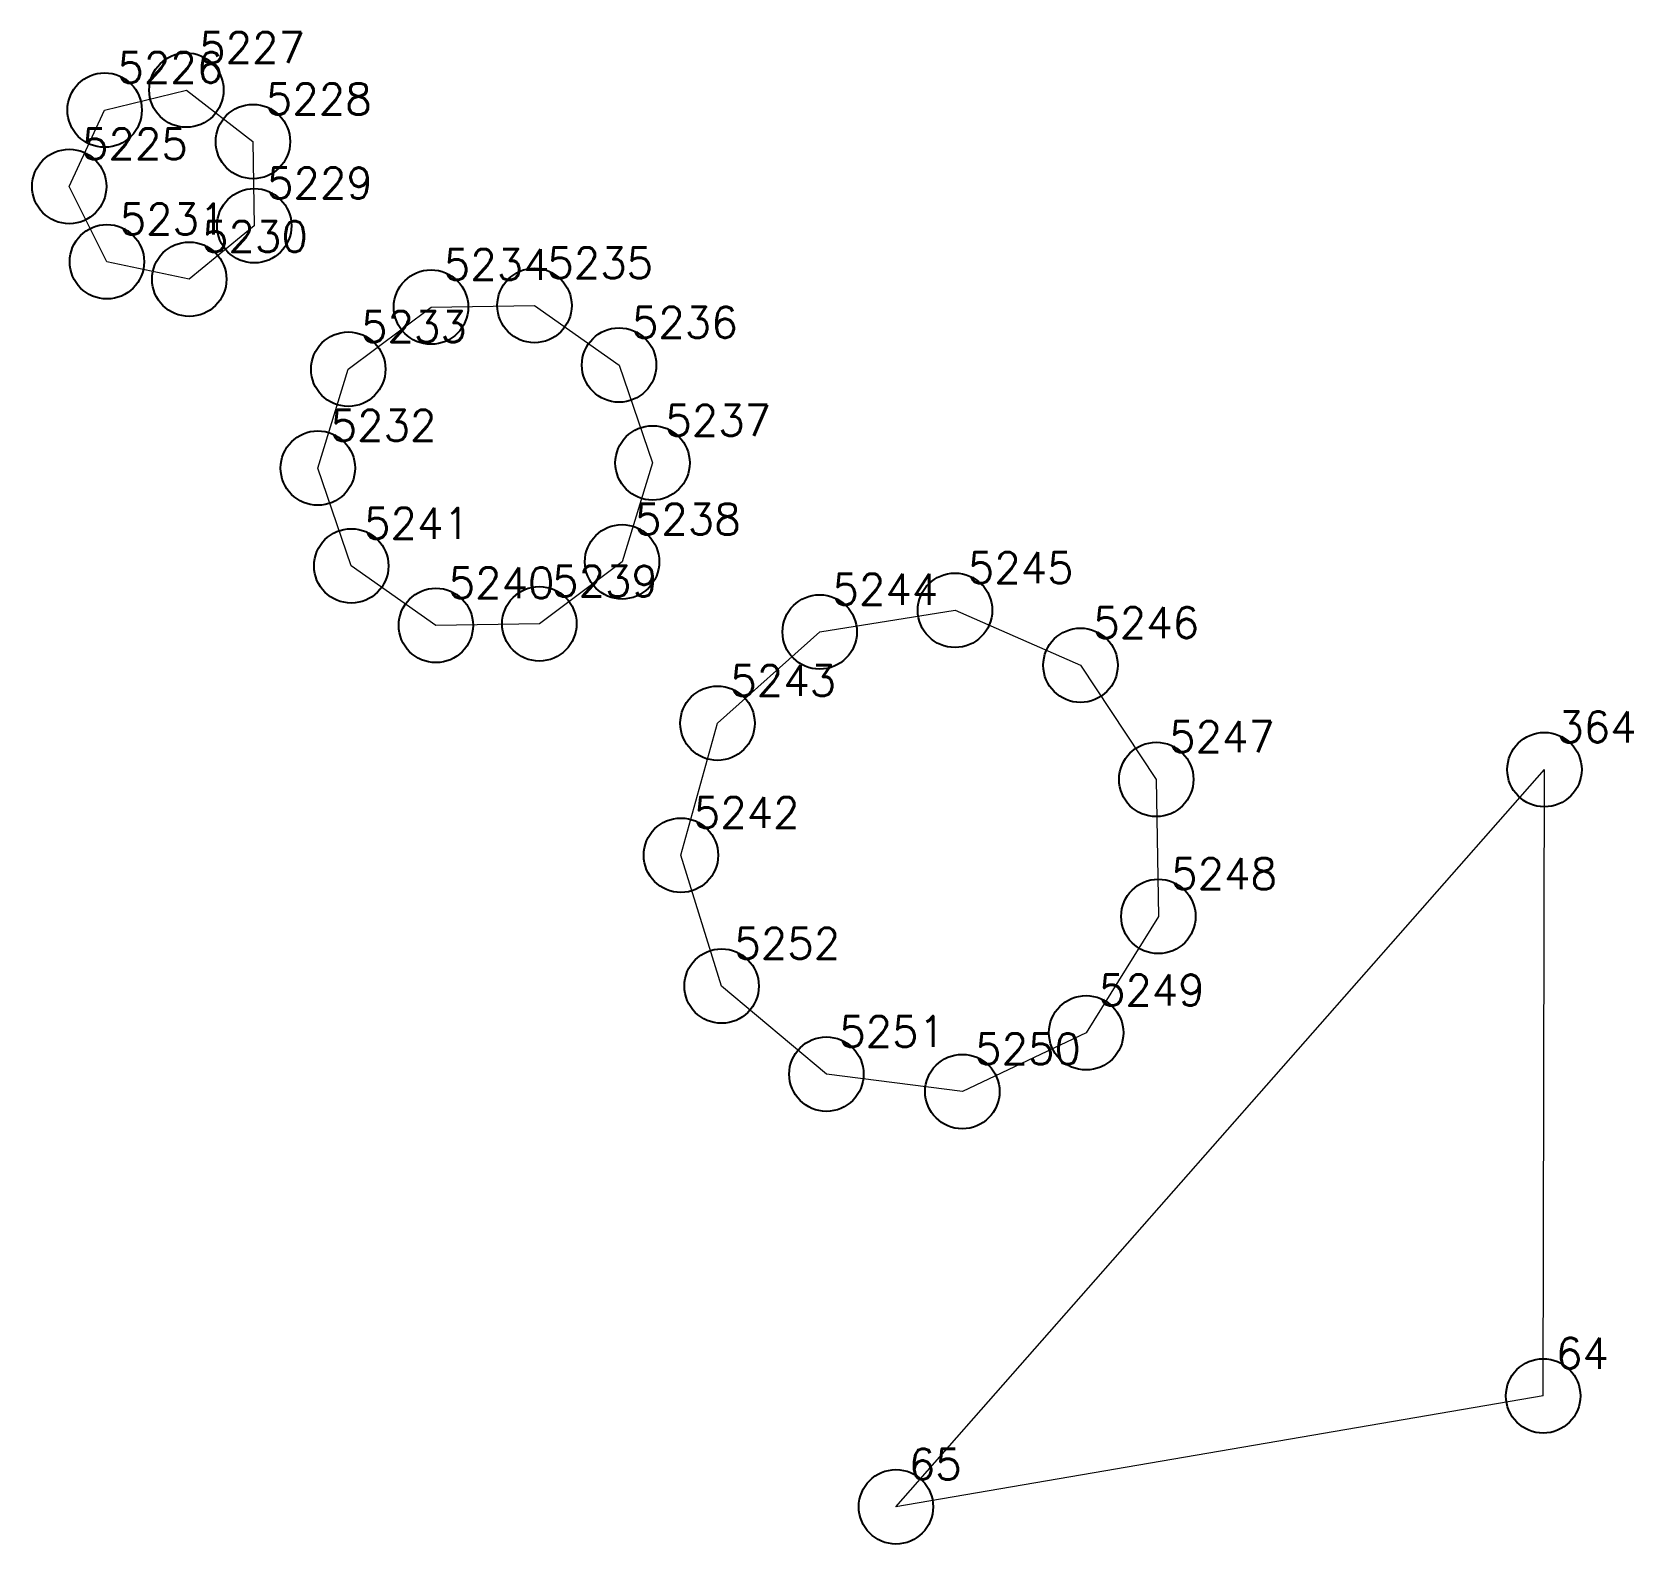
# Model space of a CAD drawing. Extents: x 1391501 to 1398271, y 354915 to 360782.
# Drawn here: x 1393287.75 to 1393303.9, y 358199.23 to 358214.48 of the extents above; entities that cross this region are included whole.
import ezdxf

# ---------------------------------------------------------------- set-up
doc = ezdxf.new("R2010")
doc.units = 0
doc.header["$PDMODE"] = 33
doc.header["$PDSIZE"] = 0.75
doc.layers.add('12 - ценные элементы визуального восприятия территории', color=7, linetype='Continuous')
doc.styles.get("Standard").update_dxf_attribs({"font": 'simplex.shx'})

msp = doc.modelspace()

# ---------------------------------------------------------------- texts
at = {"color": 7}
for s, p in [('5227', (1393289.436, 358214.165)), ('5226', (1393288.612, 358213.963)), ('5228', (1393290.108, 358213.646)), ('5225', (1393288.255, 358213.193)), ('5229', (1393290.12, 358212.798)), ('5231', (1393288.635, 358212.435)), ('5230', (1393289.465, 358212.259)), ('5234', (1393291.902, 358211.977)), ('5235', (1393292.945, 358211.993)), ('5233', (1393291.068, 358211.351)), ('5236', (1393293.798, 358211.393)), ('5232', (1393290.761, 358210.355)), ('5237', (1393294.135, 358210.406)), ('5241', (1393291.098, 358209.368)), ('5238', (1393293.828, 358209.41)), ('5245', (1393297.184, 358208.92)), ('5240', (1393291.951, 358208.768)), ('5239', (1393292.994, 358208.784)), ('5244', (1393295.82, 358208.703)), ('5246', (1393298.449, 358208.366)), ('5243', (1393294.79, 358207.783)), ('5247', (1393299.213, 358207.216)), ('5242', (1393294.422, 358206.452)), ('5248', (1393299.234, 358205.835)), ('5252', (1393294.831, 358205.133)), ('5249', (1393298.506, 358204.662)), ('5251', (1393295.888, 358204.244)), ('5250', (1393297.258, 358204.069))]:
    msp.add_text(s, height=0.3111, dxfattribs=at).set_placement(p)
at = {"layer": '12 - ценные элементы визуального восприятия территории', "color": 7}
for s, p in [('364', (1393303.126, 358207.315)), ('64', (1393303.113, 358201)), ('65', (1393296.589, 358199.883))]:
    msp.add_text(s, height=0.3111, dxfattribs=at).set_placement(p)

# ---------------------------------------------------------------- linework, layer by layer
for p in [(1393289.307, 358213.891), (1393288.483, 358213.689), (1393289.978, 358213.372), (1393288.126, 358212.919), (1393289.991, 358212.523), (1393288.506, 358212.16), (1393289.336, 358211.984), (1393291.773, 358211.703), (1393292.816, 358211.719), (1393290.939, 358211.077), (1393293.669, 358211.119), (1393290.632, 358210.08), (1393294.006, 358210.132), (1393293.699, 358209.135), (1393290.969, 358209.094), (1393297.055, 358208.646), (1393291.822, 358208.494), (1393292.865, 358208.51), (1393295.691, 358208.428), (1393298.32, 358208.092), (1393294.661, 358207.508), (1393299.084, 358206.941), (1393294.292, 358206.177), (1393299.105, 358205.56), (1393294.702, 358204.858), (1393298.377, 358204.387), (1393295.759, 358203.97), (1393297.129, 358203.794)]:
    msp.add_point(p)
at = {"layer": '12 - ценные элементы визуального восприятия территории', "color": 7, "lineweight": 20}
for points in [[(1393288.126, 358212.919), (1393288.483, 358213.689), (1393289.307, 358213.891), (1393289.978, 358213.372), (1393289.991, 358212.523), (1393289.336, 358211.984), (1393288.506, 358212.16), (1393288.126, 358212.919)], [(1393290.632, 358210.08), (1393290.939, 358211.077), (1393291.773, 358211.703), (1393292.816, 358211.719), (1393293.669, 358211.119), (1393294.006, 358210.132), (1393293.699, 358209.135), (1393292.865, 358208.51), (1393291.822, 358208.494), (1393290.969, 358209.094), (1393290.632, 358210.08)], [(1393294.292, 358206.177), (1393294.661, 358207.508), (1393295.691, 358208.428), (1393297.055, 358208.646), (1393298.32, 358208.092), (1393299.084, 358206.941), (1393299.105, 358205.56), (1393298.377, 358204.387), (1393297.129, 358203.794), (1393295.759, 358203.97), (1393294.702, 358204.858), (1393294.292, 358206.177)]]:
    msp.add_lwpolyline(points, close=True, dxfattribs=at)
for points in [[(1393296.46, 358199.608), (1393302.997, 358207.04)], [(1393302.984, 358200.726), (1393302.997, 358207.04)], [(1393302.984, 358200.726), (1393296.46, 358199.608)], [(1393302.984, 358200.726), (1393296.46, 358199.608)]]:
    msp.add_lwpolyline(points, dxfattribs=at)
at = {"layer": '12 - ценные элементы визуального восприятия территории'}
for p in [(1393302.997, 358207.04), (1393302.984, 358200.726), (1393296.46, 358199.608)]:
    msp.add_point(p, dxfattribs=at)

msp.set_redraw_order([(e.dxf.handle, doc.entitydb.next_handle()) for e in msp.query("TEXT MTEXT ATTDEF DIMENSION ARC_DIMENSION")])  # texts and dimensions are drawn at this point

doc.saveas('drawing.dxf')
